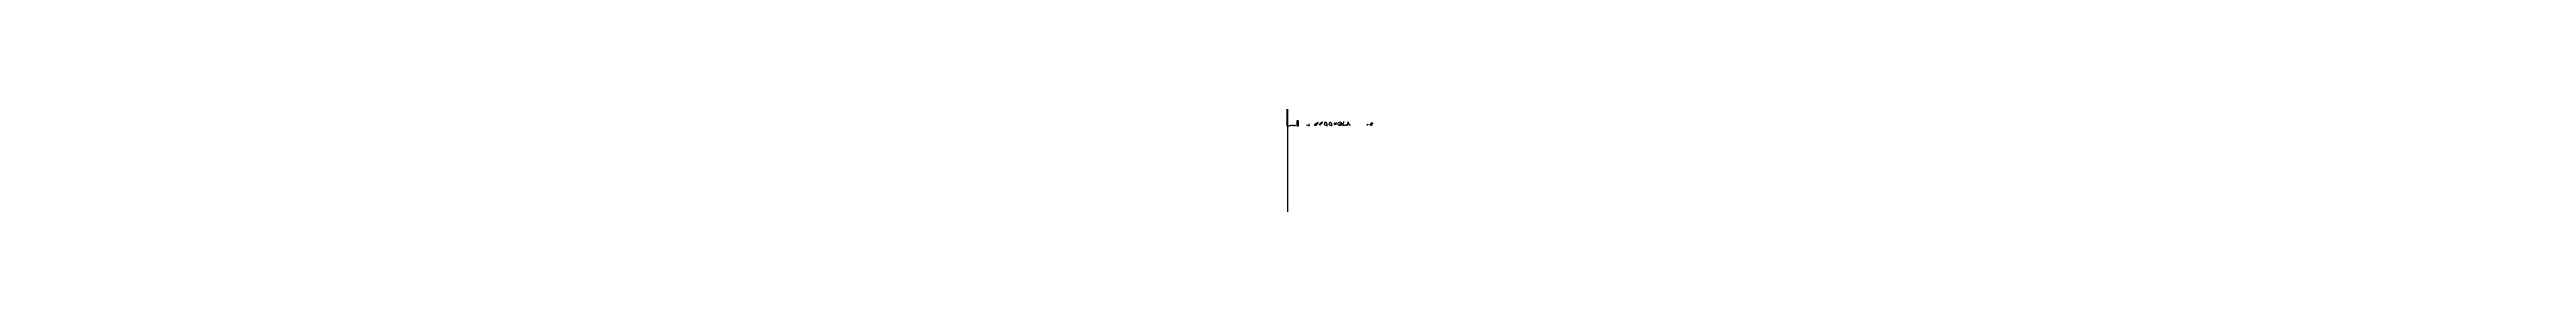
# Model space of a CAD drawing. Header units: inches. Extents: x -15103 to 15093, y -956 to 111.
import ezdxf

# ---------------------------------------------------------------- set-up
doc = ezdxf.new("R2010")
doc.units = ezdxf.units.IN
doc.header["$PDMODE"] = 34
doc.header["$PDSIZE"] = 0.1
doc.linetypes.add('ACAD_ISO02W100', pattern=[15, 12, -3])
for name, color, linetype in [('Layer1', 7, 'Continuous'), ('Layer2', 65, 'Continuous'), ('Layer_color_80', 80, 'Continuous'), ('Layer_Lock', 7, 'Continuous'), ('Layer_Lt_dash', 10, 'ACAD_ISO02W100')]:
    doc.layers.add(name, color=color, linetype=linetype)
doc.styles.get("Standard").update_dxf_attribs({"font": 'arial.ttf'})
doc.dimstyles.new('ISO-25', dxfattribs={"dimtxt": 2.5, "dimasz": 2.5, "dimexe": 1.25, "dimexo": 0.625, "dimtad": 1, "dimtxsty": 'Standard', "dimsah": 1, "dimcen": 2.5, "dimadec": 0, "dimazin": 0, "dimtfac": 1, "dimtmove": 0, "dimatfit": 3, "dimfxl": 1, "dimarcsym": 0})

# ---------------------------------------------------------------- blocks, each defined once
blk = doc.blocks.new('*D3')
at = {"layer": 'Defpoints', "color": 0}
for p in [(330, 3), (360, 44), (364, 37)]:
    blk.add_point(p, dxfattribs=at)
at = {"layer": 'Layer1', "color": 0, "lineweight": -2}
for p, q in [((330, 3), (319, 22)), ((322, 22), (358, 43)), ((364, 38), (360, 45))]:
    blk.add_line(p, q, dxfattribs=at)
at = {"layer": 'Layer1', "color": 0}
for points in [[(322, 23), (322, 22), (320, 21)], [(358, 43), (358, 43), (360, 44)]]:
    blk.add_solid(points, dxfattribs=at)
at = {"layer": 'Layer1', "color": 0, "insert": (339, 34), "char_height": 2.5, "attachment_point": 5, "rotation": 30}
blk.add_mtext('46,72', dxfattribs=at)
blk = doc.blocks.new('*D4')
at = {"layer": 'Defpoints', "color": 0}
for p in [(439, 14), (444, 37), (456, 9), (472, 22)]:
    blk.add_point(p, dxfattribs=at)
at = {"layer": 'Layer1', "color": 0, "lineweight": -2}
for p, q in [((444, 38), (447, 49)), ((456, 8), (473, 3))]:
    blk.add_line(p, q, dxfattribs=at)
blk.add_arc((439, 14), 34.7, 345.6975, 71.8313, dxfattribs=at)
at = {"layer": 'Layer1', "color": 0}
for points in [[(449, 47), (450, 48), (447, 48)], [(473, 6), (472, 6), (471, 3)]]:
    blk.add_solid(points, dxfattribs=at)
at = {"layer": 'Layer1', "color": 0, "insert": (471, 32), "char_height": 2.5, "attachment_point": 5, "rotation": 298.7644}
blk.add_mtext('94°', dxfattribs=at)
blk = doc.blocks.new('*D5')
at = {"layer": 'Defpoints', "color": 0}
for p in [(496, 14), (496, 14), (501, 37), (513, 9), (529, 22)]:
    blk.add_point(p, dxfattribs=at)
at = {"layer": 'Layer1', "color": 0, "lineweight": -2}
for p, q in [((501, 38), (504, 48)), ((513, 8), (529, 3))]:
    blk.add_line(p, q, dxfattribs=at)
blk.add_arc((496, 14), 33.9, 345.7862, 71.7426, dxfattribs=at)
at = {"layer": 'Layer1', "color": 0}
for points in [[(506, 46), (506, 47), (504, 47)], [(529, 6), (528, 6), (528, 4)]]:
    blk.add_solid(points, dxfattribs=at)
at = {"layer": 'Layer1', "color": 0, "insert": (527, 32), "char_height": 2.5, "attachment_point": 5, "rotation": 298.7644}
blk.add_mtext('94°', dxfattribs=at)
blk = doc.blocks.new('*D10')
at = {"layer": 'Defpoints', "color": 0}
for p in [(570, 26), (578, 34)]:
    blk.add_point(p, dxfattribs=at)
at = {"layer": 'Layer1', "color": 0, "lineweight": -2}
for p, q in [((570, 26), (578, 34)), ((588, 44), (580, 36))]:
    blk.add_line(p, q, dxfattribs=at)
at = {"layer": 'Layer1', "color": 0}
blk.add_solid([(579, 36), (580, 35), (578, 34)], dxfattribs=at)
at = {"layer": 'Layer1', "color": 0, "insert": (583, 42), "char_height": 2.5, "attachment_point": 5, "rotation": 45}
blk.add_mtext('R11,4', dxfattribs=at)
blk = doc.blocks.new('*D11')
at = {"layer": 'Defpoints', "color": 0}
for p in [(604, 26), (649, 26)]:
    blk.add_point(p, dxfattribs=at)
at = {"layer": 'Layer1', "color": 0, "lineweight": -2}
blk.add_line((621, 26), (647, 26), dxfattribs=at)
at = {"layer": 'Layer1', "color": 0}
blk.add_solid([(647, 26), (647, 25), (649, 26)], dxfattribs=at)
at = {"layer": 'Layer1', "color": 0, "insert": (627, 28), "char_height": 2.5, "attachment_point": 5}
blk.add_mtext('∅45,6', dxfattribs=at)
blk = doc.blocks.new('*D6')
at = {"layer": 'Defpoints', "color": 0}
for p in [(313, 111), (661, 9), (701, 14)]:
    blk.add_point(p, dxfattribs=at)
at = {"layer": 'Layer1', "color": 0, "lineweight": -2}
for p, q in [((661, 9), (691, 9)), ((691, 9), (696, 14)), ((696, 14), (712, 14))]:
    blk.add_line(p, q, dxfattribs=at)
at = {"layer": 'Layer1', "color": 0, "insert": (706, 16), "char_height": 2.5, "attachment_point": 5}
blk.add_mtext('102,59', dxfattribs=at)
blk = doc.blocks.new('*D7')
at = {"layer": 'Defpoints', "color": 0}
for p in [(313, 111), (667, 3), (678, 43)]:
    blk.add_point(p, dxfattribs=at)
at = {"layer": 'Layer1', "color": 0, "lineweight": -2}
for p, q in [((667, 33), (678, 38)), ((667, 4), (667, 33)), ((678, 38), (678, 54))]:
    blk.add_line(p, q, dxfattribs=at)
at = {"layer": 'Layer1', "color": 0, "insert": (676, 49), "char_height": 2.5, "attachment_point": 5, "rotation": 90}
blk.add_mtext('353,38', dxfattribs=at)
blk = doc.blocks.new('_ArchTick')
at = {"color": 0, "linetype": 'ByBlock'}
blk.add_lwpolyline([(-0.5, -0.5), (0.5, 0.5)], dxfattribs=at)
blk = doc.blocks.new('*D8')
at = {"layer": 'Defpoints', "color": 0}
for p in [(382, 9), (410, 49), (416, 43)]:
    blk.add_point(p, dxfattribs=at)
at = {"layer": 'Layer1', "color": 1, "lineweight": -2}
blk.add_line((374, 13), (411, 50), dxfattribs=at)
at = {"layer": 'Layer1', "color": 0, "lineweight": -2}
for p, q in [((381, 9), (374, 16)), ((415, 43), (409, 50))]:
    blk.add_line(p, q, dxfattribs=at)
at = {"layer": 'Layer1', "color": 1, "lineweight": -2, "xscale": 2.5, "yscale": 2.5, "zscale": 2.5}
for p, rotation in [((376, 14), 225), ((410, 49), 45)]:
    blk.add_blockref('_ArchTick', p, dxfattribs=dict(at, rotation=rotation))
at = {"layer": 'Layer1', "color": 0, "insert": (391, 34), "char_height": 2.5, "attachment_point": 5, "rotation": 45}
blk.add_mtext('4\'-0{\\H1x;\\S1#4;}"', dxfattribs=at)
blk = doc.blocks.new('my_block_v2')
blk.add_lwpolyline([(962.4, 0.4), (960.2, 1.8, -0.799559), (961.2, 4.5, 0.543862), (962.8, 6.4, -2.844377), (964.9, 4.9, 0.718751), (964.1, 1.9, 0.273794), (963.1, 1.3, -0.047611)], format="xyb", close=True)
for tag, p, flags in [('CONSTANT_ATT', (954.6, 2.4), 2), ('VERIFY_ATT', (957.1, -0.1), 4)]:
    blk.add_attdef(tag, p, '', height=0.411, dxfattribs=dict(flags=flags))

msp = doc.modelspace()

# ---------------------------------------------------------------- hatches: boundary and pattern name
for points in [[(102.746, 49.51), (123.199, 49.51), (123.199, 63.134), (102.746, 63.134)], [(102.746, 33.467), (123.199, 33.467), (123.199, 47.092), (102.746, 47.092)]]:
    msp.add_hatch(color=256).paths.add_polyline_path(points)
h = msp.add_hatch()
h.set_pattern_fill('SOLID', color=256, style=0)
h.set_pattern_definition([])
h.paths.add_polyline_path([(102.746, 17.314), (123.199, 17.314), (123.199, 30.939), (102.746, 30.939)])
h = msp.add_hatch()
h.set_pattern_fill('SOLID', color=256, style=0)
h.set_pattern_definition([])
h.paths.add_polyline_path([(102.746, 0.085), (123.199, 0.085), (123.199, 13.71), (102.746, 13.71)])

# ---------------------------------------------------------------- linework, layer by layer
at = {"color": 3, "linetype": 'ACAD_ISO02W100', "lineweight": 13}
for p, q in [((3.593, 2.298), (6.864, 2.298)), ((3.593, -3.292), (6.864, -3.292)), ((3.593, -5.177), (6.864, -5.177)), ((3.593, -6.975), (6.864, -6.975))]:
    msp.add_line(p, q, dxfattribs=at)
for p, q in [((3.593, 1.477), (6.864, 1.477)), ((3.593, -4.112), (6.864, -4.112)), ((3.593, -5.998), (6.864, -5.998)), ((3.593, -7.795), (6.864, -7.795))]:
    msp.add_line(p, q)
msp.add_xline((-6.806, -5.111), (0, 1))
msp.add_ray((-15.418, -4.204), (0, 1))
for points in [[(12.141, 7.499, 0.2, 0.1, 0), (10.946, 10.173, 0, 0, 0), (12.782, 11.167, 0, 0, 0), (15.684, 8.916, 0, 0, 0), (13.274, 8.43, 0.1, 0.5, 0)], [(35.301, 5.701, 0, 0, 2.12777622), (39.652, 5.701, 0, 0, 0.307935849), (38.347, 11.099, 0, 0, 0), (35.663, 8.744, 0, 0, 0), (38.046, 8.33, 3.67, 5.081, 0)]]:
    msp.add_lwpolyline(points, format="xyseb")
msp.add_lwpolyline([(12.141, 1.38), (10.946, 4.053), (12.782, 5.048), (15.325, 3.258), (12.914, 2.772)])
for points in [[(19.366, 1.797), (17.632, 3.6), (20.639, 5.651), (22.798, 4.095), (21.524, 2.752), (22.939, 1.939), (21.559, 0.383)], [(102.746, 49.51), (123.199, 49.51), (123.199, 63.134), (102.746, 63.134)], [(102.746, 33.467), (123.199, 33.467), (123.199, 47.092), (102.746, 47.092)], [(102.746, 17.314), (123.199, 17.314), (123.199, 30.939), (102.746, 30.939)], [(102.746, 0.085), (123.199, 0.085), (123.199, 13.71), (102.746, 13.71)]]:
    msp.add_lwpolyline(points, close=True)
msp.add_lwpolyline([(28.006, 0.361), (25.812, 1.793, -0.799559497), (26.819, 4.499, 0.543861679), (28.431, 6.378, -2.844377477), (30.491, 4.947, 0.718750984), (29.707, 1.949, 0.273793838), (28.666, 1.333, -0.04761054)], format="xyb", close=True)
msp.add_polyline3d([(232.602, 0.893, 0), (233.415, 3.349, 5.479), (229.032, 4.736, 0), (227.879, 8.434, 5.479), (225.745, 9.923, 0)])
msp.add_circle((46.872, 6.673), 3.682)
msp.add_arc((56.352, 4.698), 3.044, 341.0435454, 161.0435454)
msp.add_ellipse((68.001, 4.185), major_axis=(-5.101, 0), ratio=0.640372739)
for points in [[(250.459, 17.426), (254.714, 28.255), (259.388, 17.503), (259.225, 27.288)], [(250.459, 1.157), (254.714, 11.986), (259.388, 1.234), (259.225, 11.019)]]:
    msp.add_open_spline(points, degree=3)
at = {"color": 7}
msp.add_point((1.494, 5.122), dxfattribs=at)
at = {"linetype": 'ACAD_ISO02W100'}
msp.add_point((1.494, 4.412), dxfattribs=at)
at = {"ltscale": 2, "true_color": 0xf50a93}
msp.add_point((1.494, 3.715), dxfattribs=at)
at = {"color": 0, "linetype": 'ByBlock', "lineweight": -2}
msp.add_point((1.494, 2.241), dxfattribs=at)
msp.add_point((1.494, 1.491))
msp.add_solid([(235.606, 4.786), (244.372, 3.349), (236.702, 11.792), (246.096, 11.937)])
msp.add_3dface([(75.039, 8.05), (80.721, 8.05), (82.19, 1.492), (76.607, 1.492)])
at = {"layer": 'Layer2'}
for p, q in [((330.289, 2.941), (364.487, 37.139)), ((381.586, 8.641), (415.785, 42.839)), ((438.583, 14.341), (444.283, 37.139)), ((438.583, 14.341), (455.682, 8.641)), ((495.58, 14.341), (501.28, 37.139)), ((495.58, 14.341), (512.679, 8.641))]:
    msp.add_line(p, q, dxfattribs=at)
for centre, radius in [((569.676, 25.74), 11.399), ((626.674, 25.74), 22.799)]:
    msp.add_circle(centre, radius, dxfattribs=at)
at = {"layer": 'Layer_Lock', "color": 2, "linetype": 'Continuous'}
msp.add_point((1.494, 3.005), dxfattribs=at)
at = {"layer": 'Layer_Lt_dash', "linetype": 'ACAD_ISO02W100', "lineweight": 13}
for p, q in [((3.593, -10.122), (6.864, -10.122)), ((3.593, -12.007), (6.864, -12.007)), ((3.593, -13.805), (6.864, -13.805))]:
    msp.add_line(p, q, dxfattribs=at)
at = {"layer": 'Layer_Lt_dash'}
for p, q in [((3.593, -10.942), (6.864, -10.942)), ((3.593, -12.828), (6.864, -12.828)), ((3.593, -14.626), (6.864, -14.626))]:
    msp.add_line(p, q, dxfattribs=at)

# ---------------------------------------------------------------- block references
at = {"xscale": 1.21788926458238, "yscale": 1.21788926458238, "zscale": 1.21788926458238}
msp.add_blockref('my_block_v2', (-208.15, 8.99), dxfattribs=at)
ref = msp.add_blockref('my_block_v2', (-3024.444, 1.951), dxfattribs=dict(xscale=4.19113318054708, yscale=4.19113318054708, zscale=4.19113318054708))
ref.add_attrib('VERIFY_ATT', 'bla bla', (986.688, 1.554), dxfattribs={"height": 1.7207})

# ---------------------------------------------------------------- texts
for p in [(147.819, 24.749), (147.819, 17.279), (147.819, 10.326), (147.819, 2.855)]:
    msp.add_text('Hello this is a single line text', height=1).set_placement(p)
at = {"layer": 'Layer1', "insert": (741.024, 14.697), "char_height": 1.42493, "attachment_point": 7}
msp.add_mtext('Sample annotation', dxfattribs=at)
at = {"layer": 'Layer2'}
msp.add_text('Hello this is a single line text', height=1, dxfattribs=at).set_placement((147.59, 32.348))
at = {"layer": 'Layer_color_80'}
msp.add_text('Hello this is a single line text', height=1, dxfattribs=at).set_placement((147.59, 39.819))

# ---------------------------------------------------------------- dimensions: what is measured, and where the dimension line sits
at = {"layer": 'Layer1'}
dim = msp.add_linear_dim(base=(360.358100224, 44.291306563), p1=(0, 0), p2=(0, 0), angle=30, dimstyle='ISO-25', override={"dimpost": '<>'}, dxfattribs=at)
dim.commit()
dim.dimension.update_dxf_attribs({"geometry": '*D3', "text_midpoint": (339.065951088, 34.45477396)})
for feature_location, offset, picture, middle in [((660.872, 8.641), (39.898, 5.7), '*D6', (706.469, 16.468)), ((666.571, 2.941), (11.399, 39.898), '*D7', (675.843, 48.655))]:
    dim = msp.add_ordinate_dim(feature_location=feature_location, offset=offset, dtype=0, origin=(313.19, 111.235), dimstyle='ISO-25', override={"dimpost": '<>'}, dxfattribs=at)
    dim.commit()
    dim.dimension.update_dxf_attribs({"geometry": picture, "text_midpoint": middle})
dim = msp.add_aligned_dim(p1=(381.586, 8.641), p2=(415.785, 42.839), distance=8.061, dimstyle='ISO-25', override={"dimpost": '<>'}, dxfattribs=at)
dim.commit()
dim.dimension.update_dxf_attribs({"geometry": '*D8', "text_midpoint": (390.757, 33.668)})
dim = msp.add_angular_dim_3p(base=(472.36, 22.158), center=(438.583, 14.341), p1=(455.682, 8.641), p2=(444.283, 37.139), dimstyle='ISO-25', override={"dimpost": '<>'}, dxfattribs=at)
dim.commit()
dim.dimension.update_dxf_attribs({"geometry": '*D4', "text_midpoint": (470.642, 31.939)})
dim = msp.add_angular_dim_2l(base=(528.647, 21.994), line1=((495.58, 14.341), (501.28, 37.139)), line2=((495.58, 14.341), (512.679, 8.641)), dimstyle='ISO-25', override={"dimpost": '<>'}, dxfattribs=at)
dim.commit()
dim.dimension.update_dxf_attribs({"geometry": '*D5', "text_midpoint": (527, 31.588)})
dim = msp.add_radius_dim(center=(569.676, 25.74), mpoint=(577.737, 33.801), dimstyle='ISO-25', override={"dimpost": '<>'}, dxfattribs=at)
dim.commit()
dim.dimension.update_dxf_attribs({"geometry": '*D10', "text_midpoint": (583.348, 42.421)})
dim = msp.add_diameter_dim_2p(p1=(603.875, 25.74), p2=(649.472, 25.74), dimstyle='ISO-25', override={"dimpost": '<>'}, dxfattribs=at)
dim.commit()
dim.dimension.update_dxf_attribs({"geometry": '*D11', "text_midpoint": (626.674, 25.74), "dimtype": 163})

# ---------------------------------------------------------------- leaders
at = {"layer": 'Layer1', "has_arrowhead": 0, "annotation_type": 0, "has_hookline": 1, "hookline_direction": 0, "text_width": 16.374}
msp.add_leader([(717.869, 2.941), (729.268, 48.539), (737.899, 14.072), (740.399, 14.072)], dimstyle='ISO-25', dxfattribs=at)

doc.saveas('drawing.dxf')
